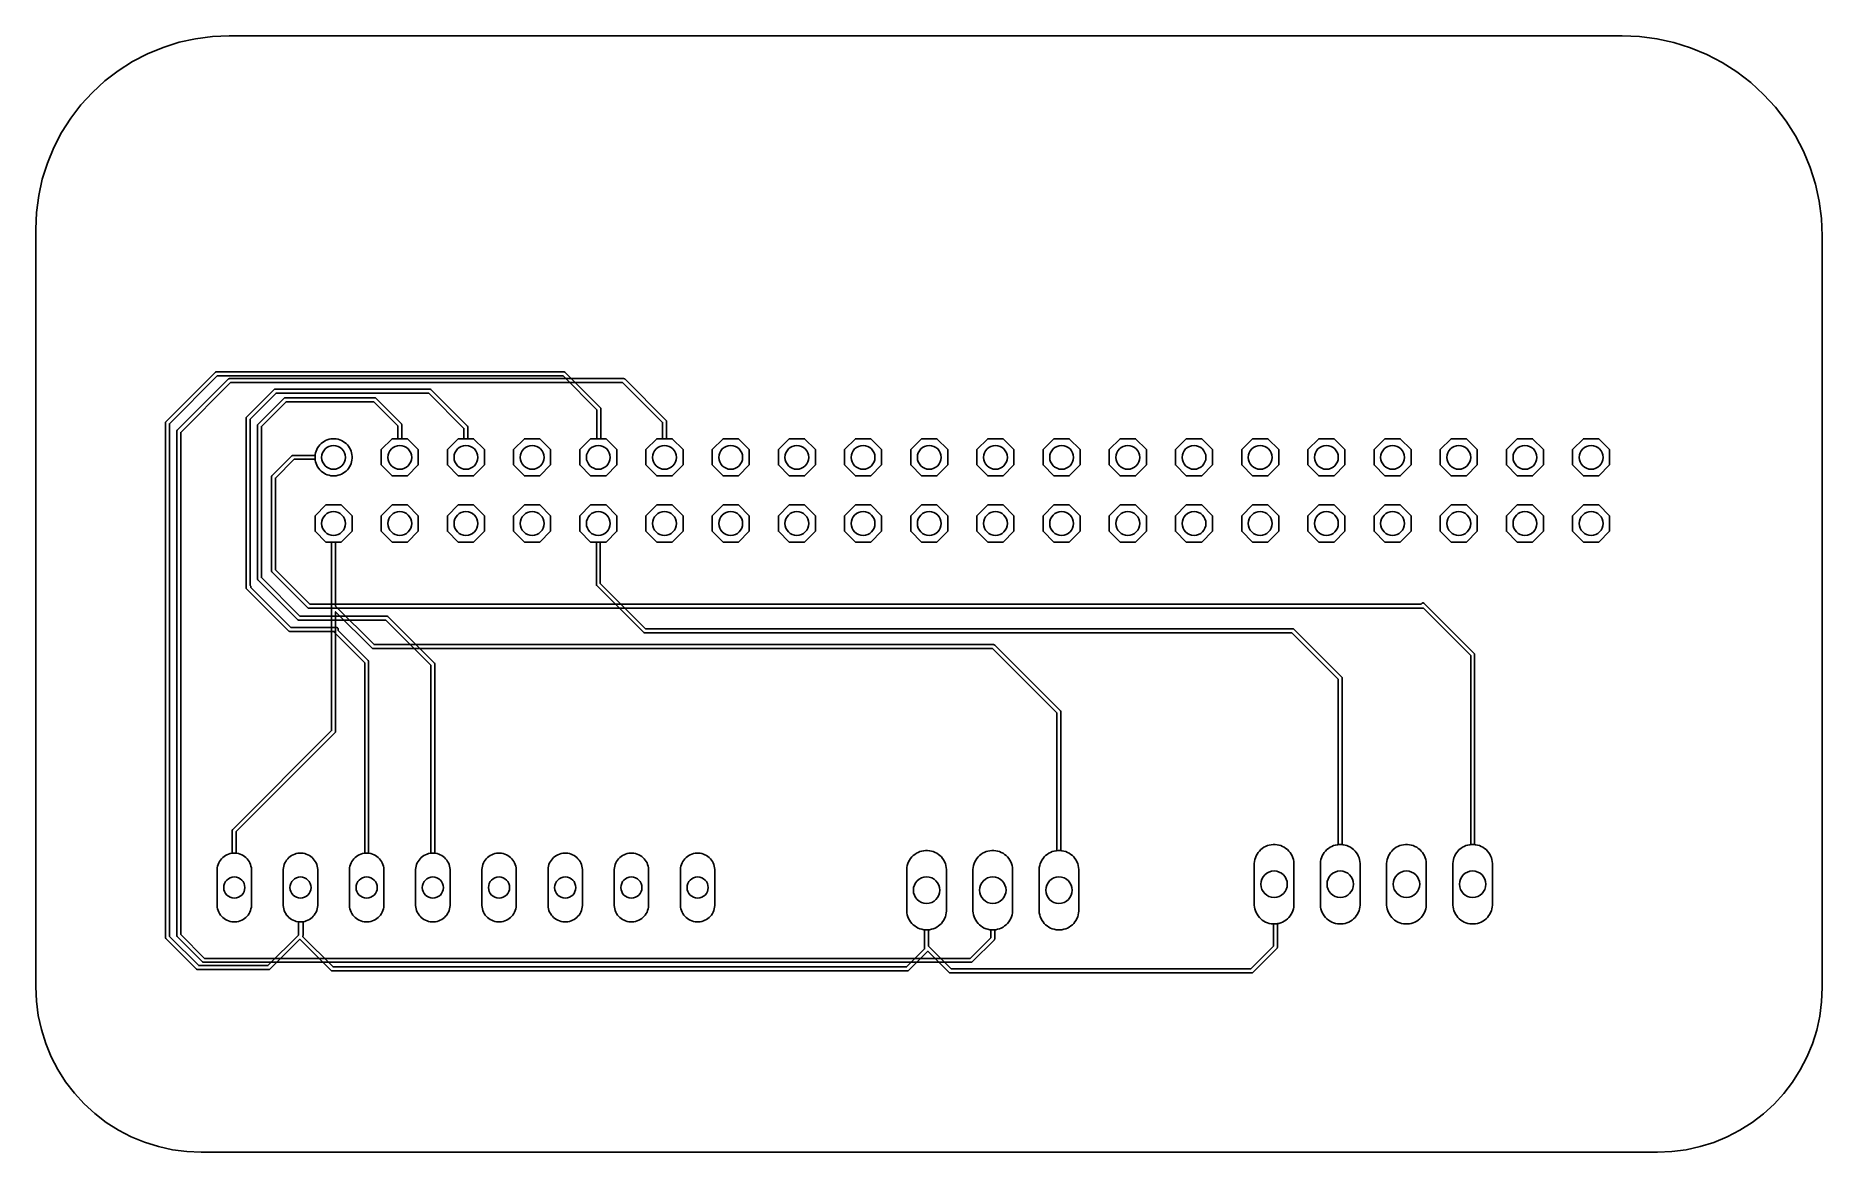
# Model space of a CAD drawing. Header units: millimetres. Extents: x -37.3 to 31.3, y 22.4 to 65.3.
import ezdxf

# ---------------------------------------------------------------- set-up
doc = ezdxf.new("R2010")
doc.units = ezdxf.units.MM

msp = doc.modelspace()

# ---------------------------------------------------------------- linework, layer by layer
at = {"layer": '16_copper'}
for points in [[(-0.478, 30.608), (-0.472, 30.627), (-0.472, 30.972), (-0.437, 30.975), (-0.363, 30.99), (-0.292, 31.011), (-0.222, 31.04), (-0.156, 31.075), (-0.094, 31.117), (-0.036, 31.164), (0.017, 31.217), (0.064, 31.275), (0.106, 31.337), (0.141, 31.403), (0.17, 31.473), (0.191, 31.544), (0.206, 31.618), (0.213, 31.692), (0.213, 33.291), (0.206, 33.366), (0.191, 33.439), (0.17, 33.511), (0.141, 33.58), (0.106, 33.646), (0.064, 33.708), (0.017, 33.766), (-0.036, 33.819), (-0.094, 33.866), (-0.156, 33.908), (-0.222, 33.943), (-0.292, 33.972), (-0.363, 33.994), (-0.437, 34.008), (-0.511, 34.016), (-0.586, 34.016), (-0.661, 34.008), (-0.734, 33.994), (-0.806, 33.972), (-0.875, 33.943), (-0.941, 33.908), (-1.003, 33.866), (-1.061, 33.819), (-1.114, 33.766), (-1.161, 33.708), (-1.203, 33.646), (-1.238, 33.58), (-1.267, 33.511), (-1.289, 33.439), (-1.303, 33.366), (-1.311, 33.291), (-1.311, 31.692), (-1.303, 31.618), (-1.289, 31.544), (-1.267, 31.473), (-1.238, 31.403), (-1.203, 31.337), (-1.161, 31.275), (-1.114, 31.217), (-1.061, 31.164), (-1.003, 31.117), (-0.941, 31.075), (-0.875, 31.04), (-0.806, 31.011), (-0.734, 30.99), (-0.661, 30.975), (-0.625, 30.972), (-0.625, 30.669), (-1.418, 29.875), (-30.794, 29.875), (-31.714, 30.796), (-31.714, 50.062), (-29.803, 51.973), (-14.753, 51.973), (-13.223, 50.443), (-13.223, 49.814), (-13.442, 49.814), (-13.858, 49.398), (-13.858, 48.809), (-13.442, 48.392), (-12.852, 48.392), (-12.436, 48.809), (-12.436, 49.398), (-12.852, 49.814), (-13.071, 49.814), (-13.071, 50.485), (-13.076, 50.504), (-13.086, 50.522), (-14.675, 52.111), (-14.692, 52.121), (-14.712, 52.126), (-29.845, 52.126), (-29.864, 52.121), (-29.882, 52.111), (-31.852, 50.141), (-31.862, 50.123), (-31.867, 50.104), (-31.867, 30.754), (-31.862, 30.735), (-31.852, 30.718), (-30.872, 29.738), (-30.855, 29.728), (-30.835, 29.723), (-1.377, 29.723), (-1.357, 29.728), (-1.34, 29.738), (-0.488, 30.591)], [(-24.506, 41.284), (-24.516, 41.301), (-25.669, 42.455), (-25.669, 42.509), (-25.674, 42.529), (-25.684, 42.546), (-25.699, 42.56), (-25.716, 42.57), (-25.735, 42.575), (-27.492, 42.575), (-29.022, 44.106), (-29.022, 44.135), (-29.027, 44.154), (-29.037, 44.172), (-29.047, 44.182), (-29.047, 50.57), (-28.051, 51.567), (-22.196, 51.567), (-20.843, 50.215), (-20.843, 49.814), (-21.062, 49.814), (-21.478, 49.398), (-21.478, 48.809), (-21.062, 48.392), (-20.472, 48.392), (-20.056, 48.809), (-20.056, 49.398), (-20.472, 49.814), (-20.691, 49.814), (-20.691, 50.256), (-20.696, 50.276), (-20.706, 50.293), (-22.117, 51.704), (-22.135, 51.714), (-22.154, 51.719), (-28.092, 51.719), (-28.112, 51.714), (-28.129, 51.704), (-29.185, 50.649), (-29.195, 50.631), (-29.2, 50.612), (-29.2, 44.089), (-29.195, 44.07), (-29.185, 44.053), (-27.57, 42.438), (-27.553, 42.428), (-27.533, 42.423), (-25.822, 42.423), (-25.822, 42.413), (-25.816, 42.394), (-25.806, 42.376), (-24.653, 41.223), (-24.653, 33.91), (-24.674, 33.908), (-24.738, 33.895), (-24.8, 33.876), (-24.86, 33.851), (-24.917, 33.821), (-24.971, 33.785), (-25.021, 33.744), (-25.067, 33.698), (-25.108, 33.648), (-25.144, 33.594), (-25.175, 33.536), (-25.2, 33.476), (-25.218, 33.414), (-25.231, 33.351), (-25.237, 33.286), (-25.237, 31.9), (-25.231, 31.836), (-25.218, 31.772), (-25.2, 31.71), (-25.175, 31.65), (-25.144, 31.593), (-25.108, 31.539), (-25.067, 31.489), (-25.021, 31.443), (-24.971, 31.402), (-24.917, 31.366), (-24.86, 31.335), (-24.8, 31.31), (-24.738, 31.292), (-24.674, 31.279), (-24.609, 31.272), (-24.545, 31.272), (-24.48, 31.279), (-24.416, 31.292), (-24.354, 31.31), (-24.294, 31.335), (-24.237, 31.366), (-24.183, 31.402), (-24.133, 31.443), (-24.087, 31.489), (-24.046, 31.539), (-24.01, 31.593), (-23.979, 31.65), (-23.954, 31.71), (-23.936, 31.772), (-23.923, 31.836), (-23.917, 31.9), (-23.917, 33.286), (-23.923, 33.351), (-23.936, 33.414), (-23.954, 33.476), (-23.979, 33.536), (-24.01, 33.594), (-24.046, 33.648), (-24.087, 33.698), (-24.133, 33.744), (-24.183, 33.785), (-24.237, 33.821), (-24.294, 33.851), (-24.354, 33.876), (-24.416, 33.895), (-24.48, 33.908), (-24.501, 33.91), (-24.501, 41.265)], [(-21.966, 41.182), (-21.976, 41.2), (-23.768, 42.992), (-23.786, 43.002), (-23.805, 43.007), (-27.136, 43.007), (-28.616, 44.487), (-28.616, 50.291), (-27.67, 51.237), (-24.304, 51.237), (-23.383, 50.316), (-23.383, 49.814), (-23.602, 49.814), (-24.018, 49.398), (-24.018, 48.809), (-23.602, 48.392), (-23.012, 48.392), (-22.596, 48.809), (-22.596, 49.398), (-23.012, 49.814), (-23.231, 49.814), (-23.231, 50.358), (-23.236, 50.377), (-23.246, 50.395), (-24.225, 51.374), (-24.243, 51.384), (-24.262, 51.389), (-27.711, 51.389), (-27.731, 51.384), (-27.748, 51.374), (-28.753, 50.369), (-28.763, 50.352), (-28.768, 50.333), (-28.768, 44.445), (-28.763, 44.426), (-28.753, 44.408), (-27.215, 42.87), (-27.197, 42.86), (-27.178, 42.855), (-23.847, 42.855), (-22.113, 41.122), (-22.113, 33.91), (-22.134, 33.908), (-22.198, 33.895), (-22.26, 33.876), (-22.32, 33.851), (-22.377, 33.821), (-22.431, 33.785), (-22.481, 33.744), (-22.527, 33.698), (-22.568, 33.648), (-22.604, 33.594), (-22.635, 33.536), (-22.66, 33.476), (-22.678, 33.414), (-22.691, 33.351), (-22.697, 33.286), (-22.697, 31.9), (-22.691, 31.836), (-22.678, 31.772), (-22.66, 31.71), (-22.635, 31.65), (-22.604, 31.593), (-22.568, 31.539), (-22.527, 31.489), (-22.481, 31.443), (-22.431, 31.402), (-22.377, 31.366), (-22.32, 31.335), (-22.26, 31.31), (-22.198, 31.292), (-22.134, 31.279), (-22.069, 31.272), (-22.005, 31.272), (-21.94, 31.279), (-21.876, 31.292), (-21.814, 31.31), (-21.754, 31.335), (-21.697, 31.366), (-21.643, 31.402), (-21.593, 31.443), (-21.547, 31.489), (-21.506, 31.539), (-21.47, 31.593), (-21.439, 31.65), (-21.414, 31.71), (-21.396, 31.772), (-21.383, 31.836), (-21.377, 31.9), (-21.377, 33.286), (-21.383, 33.351), (-21.396, 33.414), (-21.414, 33.476), (-21.439, 33.536), (-21.47, 33.594), (-21.506, 33.648), (-21.547, 33.698), (-21.593, 33.744), (-21.643, 33.785), (-21.697, 33.821), (-21.754, 33.851), (-21.814, 33.876), (-21.876, 33.895), (-21.94, 33.908), (-21.961, 33.91), (-21.961, 41.163)], [(17.937, 41.563), (17.927, 41.581), (16.008, 43.5), (15.991, 43.51), (15.971, 43.515), (15.951, 43.515), (15.932, 43.51), (15.915, 43.5), (15.9, 43.486), (15.89, 43.468), (15.889, 43.464), (-26.755, 43.464), (-28.082, 44.791), (-28.082, 48.31), (-27.365, 49.027), (-26.554, 49.027), (-26.551, 48.999), (-26.538, 48.93), (-26.517, 48.863), (-26.491, 48.799), (-26.458, 48.737), (-26.419, 48.679), (-26.375, 48.625), (-26.325, 48.576), (-26.271, 48.531), (-26.213, 48.493), (-26.151, 48.46), (-26.087, 48.433), (-26.02, 48.413), (-25.952, 48.399), (-25.882, 48.392), (-25.812, 48.392), (-25.743, 48.399), (-25.674, 48.413), (-25.607, 48.433), (-25.543, 48.46), (-25.481, 48.493), (-25.423, 48.531), (-25.369, 48.576), (-25.319, 48.625), (-25.275, 48.679), (-25.236, 48.737), (-25.203, 48.799), (-25.177, 48.863), (-25.156, 48.93), (-25.143, 48.999), (-25.136, 49.068), (-25.136, 49.138), (-25.143, 49.208), (-25.156, 49.276), (-25.177, 49.343), (-25.203, 49.408), (-25.236, 49.469), (-25.275, 49.527), (-25.319, 49.581), (-25.369, 49.631), (-25.423, 49.675), (-25.481, 49.714), (-25.543, 49.747), (-25.607, 49.774), (-25.674, 49.794), (-25.743, 49.808), (-25.812, 49.814), (-25.882, 49.814), (-25.952, 49.808), (-26.02, 49.794), (-26.087, 49.774), (-26.151, 49.747), (-26.213, 49.714), (-26.271, 49.675), (-26.325, 49.631), (-26.375, 49.581), (-26.419, 49.527), (-26.458, 49.469), (-26.491, 49.408), (-26.517, 49.343), (-26.538, 49.276), (-26.551, 49.208), (-26.554, 49.179), (-27.406, 49.179), (-27.426, 49.174), (-27.443, 49.164), (-28.219, 48.388), (-28.229, 48.371), (-28.235, 48.351), (-28.235, 44.75), (-28.229, 44.73), (-28.219, 44.713), (-26.834, 43.327), (-26.816, 43.317), (-26.797, 43.312), (15.981, 43.312), (17.79, 41.503), (17.79, 34.24), (17.754, 34.237), (17.681, 34.222), (17.609, 34.201), (17.54, 34.172), (17.474, 34.137), (17.412, 34.095), (17.354, 34.048), (17.301, 33.995), (17.254, 33.937), (17.212, 33.875), (17.177, 33.808), (17.148, 33.739), (17.126, 33.668), (17.112, 33.594), (17.104, 33.52), (17.104, 31.921), (17.112, 31.846), (17.126, 31.773), (17.148, 31.701), (17.177, 31.632), (17.212, 31.566), (17.254, 31.504), (17.301, 31.446), (17.354, 31.393), (17.412, 31.346), (17.474, 31.304), (17.54, 31.269), (17.609, 31.24), (17.681, 31.218), (17.754, 31.204), (17.829, 31.196), (17.904, 31.196), (17.978, 31.204), (18.052, 31.218), (18.123, 31.24), (18.193, 31.269), (18.259, 31.304), (18.321, 31.346), (18.379, 31.393), (18.432, 31.446), (18.479, 31.504), (18.521, 31.566), (18.556, 31.632), (18.585, 31.701), (18.606, 31.773), (18.621, 31.846), (18.628, 31.921), (18.628, 33.52), (18.621, 33.594), (18.606, 33.668), (18.585, 33.739), (18.556, 33.808), (18.521, 33.875), (18.479, 33.937), (18.432, 33.995), (18.379, 34.048), (18.321, 34.095), (18.259, 34.137), (18.193, 34.172), (18.123, 34.201), (18.052, 34.222), (17.978, 34.237), (17.943, 34.24), (17.943, 41.544)], [(-17.516, 48.809), (-17.516, 49.398), (-17.932, 49.814), (-18.522, 49.814), (-18.938, 49.398), (-18.938, 48.809), (-18.522, 48.392), (-17.932, 48.392)], [(-14.976, 48.809), (-14.976, 49.398), (-15.392, 49.814), (-15.982, 49.814), (-16.398, 49.398), (-16.398, 48.809), (-15.982, 48.392), (-15.392, 48.392)], [(-9.896, 48.809), (-9.896, 49.398), (-10.312, 49.814), (-10.902, 49.814), (-11.318, 49.398), (-11.318, 48.809), (-10.902, 48.392), (-10.312, 48.392)], [(-7.356, 48.809), (-7.356, 49.398), (-7.772, 49.814), (-8.362, 49.814), (-8.778, 49.398), (-8.778, 48.809), (-8.362, 48.392), (-7.772, 48.392)], [(-4.816, 48.809), (-4.816, 49.398), (-5.232, 49.814), (-5.822, 49.814), (-6.238, 49.398), (-6.238, 48.809), (-5.822, 48.392), (-5.232, 48.392)], [(-2.276, 48.809), (-2.276, 49.398), (-2.692, 49.814), (-3.282, 49.814), (-3.698, 49.398), (-3.698, 48.809), (-3.282, 48.392), (-2.692, 48.392)], [(0.264, 48.809), (0.264, 49.398), (-0.152, 49.814), (-0.742, 49.814), (-1.158, 49.398), (-1.158, 48.809), (-0.742, 48.392), (-0.152, 48.392)], [(2.804, 48.809), (2.804, 49.398), (2.388, 49.814), (1.798, 49.814), (1.382, 49.398), (1.382, 48.809), (1.798, 48.392), (2.388, 48.392)], [(5.344, 48.809), (5.344, 49.398), (4.928, 49.814), (4.338, 49.814), (3.922, 49.398), (3.922, 48.809), (4.338, 48.392), (4.928, 48.392)], [(7.884, 48.809), (7.884, 49.398), (7.468, 49.814), (6.878, 49.814), (6.462, 49.398), (6.462, 48.809), (6.878, 48.392), (7.468, 48.392)], [(10.424, 48.809), (10.424, 49.398), (10.008, 49.814), (9.418, 49.814), (9.002, 49.398), (9.002, 48.809), (9.418, 48.392), (10.008, 48.392)], [(12.964, 48.809), (12.964, 49.398), (12.548, 49.814), (11.958, 49.814), (11.542, 49.398), (11.542, 48.809), (11.958, 48.392), (12.548, 48.392)], [(15.504, 48.809), (15.504, 49.398), (15.088, 49.814), (14.498, 49.814), (14.082, 49.398), (14.082, 48.809), (14.498, 48.392), (15.088, 48.392)], [(18.044, 48.809), (18.044, 49.398), (17.628, 49.814), (17.038, 49.814), (16.622, 49.398), (16.622, 48.809), (17.038, 48.392), (17.628, 48.392)], [(20.584, 48.809), (20.584, 49.398), (20.168, 49.814), (19.578, 49.814), (19.162, 49.398), (19.162, 48.809), (19.578, 48.392), (20.168, 48.392)], [(23.124, 48.809), (23.124, 49.398), (22.708, 49.814), (22.118, 49.814), (21.702, 49.398), (21.702, 48.809), (22.118, 48.392), (22.708, 48.392)], [(-25.136, 46.269), (-25.136, 46.858), (-25.552, 47.274), (-26.142, 47.274), (-26.558, 46.858), (-26.558, 46.269), (-26.142, 45.852), (-25.552, 45.852)], [(-22.596, 46.269), (-22.596, 46.858), (-23.012, 47.274), (-23.602, 47.274), (-24.018, 46.858), (-24.018, 46.269), (-23.602, 45.852), (-23.012, 45.852)], [(-20.056, 46.269), (-20.056, 46.858), (-20.472, 47.274), (-21.062, 47.274), (-21.478, 46.858), (-21.478, 46.269), (-21.062, 45.852), (-20.472, 45.852)], [(-17.516, 46.269), (-17.516, 46.858), (-17.932, 47.274), (-18.522, 47.274), (-18.938, 46.858), (-18.938, 46.269), (-18.522, 45.852), (-17.932, 45.852)], [(-14.976, 46.269), (-14.976, 46.858), (-15.392, 47.274), (-15.982, 47.274), (-16.398, 46.858), (-16.398, 46.269), (-15.982, 45.852), (-15.392, 45.852)], [(-12.436, 46.269), (-12.436, 46.858), (-12.852, 47.274), (-13.442, 47.274), (-13.858, 46.858), (-13.858, 46.269), (-13.442, 45.852), (-12.852, 45.852)], [(-9.896, 46.269), (-9.896, 46.858), (-10.312, 47.274), (-10.902, 47.274), (-11.318, 46.858), (-11.318, 46.269), (-10.902, 45.852), (-10.312, 45.852)], [(-7.356, 46.269), (-7.356, 46.858), (-7.772, 47.274), (-8.362, 47.274), (-8.778, 46.858), (-8.778, 46.269), (-8.362, 45.852), (-7.772, 45.852)], [(-4.816, 46.269), (-4.816, 46.858), (-5.232, 47.274), (-5.822, 47.274), (-6.238, 46.858), (-6.238, 46.269), (-5.822, 45.852), (-5.232, 45.852)], [(-2.276, 46.269), (-2.276, 46.858), (-2.692, 47.274), (-3.282, 47.274), (-3.698, 46.858), (-3.698, 46.269), (-3.282, 45.852), (-2.692, 45.852)], [(0.264, 46.269), (0.264, 46.858), (-0.152, 47.274), (-0.742, 47.274), (-1.158, 46.858), (-1.158, 46.269), (-0.742, 45.852), (-0.152, 45.852)], [(2.804, 46.269), (2.804, 46.858), (2.388, 47.274), (1.798, 47.274), (1.382, 46.858), (1.382, 46.269), (1.798, 45.852), (2.388, 45.852)], [(5.344, 46.269), (5.344, 46.858), (4.928, 47.274), (4.338, 47.274), (3.922, 46.858), (3.922, 46.269), (4.338, 45.852), (4.928, 45.852)], [(7.884, 46.269), (7.884, 46.858), (7.468, 47.274), (6.878, 47.274), (6.462, 46.858), (6.462, 46.269), (6.878, 45.852), (7.468, 45.852)], [(10.424, 46.269), (10.424, 46.858), (10.008, 47.274), (9.418, 47.274), (9.002, 46.858), (9.002, 46.269), (9.418, 45.852), (10.008, 45.852)], [(12.964, 46.269), (12.964, 46.858), (12.548, 47.274), (11.958, 47.274), (11.542, 46.858), (11.542, 46.269), (11.958, 45.852), (12.548, 45.852)], [(15.504, 46.269), (15.504, 46.858), (15.088, 47.274), (14.498, 47.274), (14.082, 46.858), (14.082, 46.269), (14.498, 45.852), (15.088, 45.852)], [(18.044, 46.269), (18.044, 46.858), (17.628, 47.274), (17.038, 47.274), (16.622, 46.858), (16.622, 46.269), (17.038, 45.852), (17.628, 45.852)], [(20.584, 46.269), (20.584, 46.858), (20.168, 47.274), (19.578, 47.274), (19.162, 46.858), (19.162, 46.269), (19.578, 45.852), (20.168, 45.852)], [(23.124, 46.269), (23.124, 46.858), (22.708, 47.274), (22.118, 47.274), (21.702, 46.858), (21.702, 46.269), (22.118, 45.852), (22.708, 45.852)], [(-29.56, 31.279), (-29.496, 31.292), (-29.434, 31.31), (-29.374, 31.335), (-29.317, 31.366), (-29.263, 31.402), (-29.213, 31.443), (-29.167, 31.489), (-29.126, 31.539), (-29.09, 31.593), (-29.059, 31.65), (-29.034, 31.71), (-29.016, 31.772), (-29.003, 31.836), (-28.997, 31.9), (-28.997, 33.286), (-29.003, 33.351), (-29.016, 33.414), (-29.034, 33.476), (-29.059, 33.536), (-29.09, 33.594), (-29.126, 33.648), (-29.167, 33.698), (-29.213, 33.744), (-29.263, 33.785), (-29.317, 33.821), (-29.374, 33.851), (-29.434, 33.876), (-29.496, 33.895), (-29.56, 33.908), (-29.625, 33.914), (-29.689, 33.914), (-29.754, 33.908), (-29.818, 33.895), (-29.88, 33.876), (-29.94, 33.851), (-29.997, 33.821), (-30.051, 33.785), (-30.101, 33.744), (-30.147, 33.698), (-30.188, 33.648), (-30.224, 33.594), (-30.255, 33.536), (-30.28, 33.476), (-30.298, 33.414), (-30.311, 33.351), (-30.317, 33.286), (-30.317, 31.9), (-30.311, 31.836), (-30.298, 31.772), (-30.28, 31.71), (-30.255, 31.65), (-30.224, 31.593), (-30.188, 31.539), (-30.147, 31.489), (-30.101, 31.443), (-30.051, 31.402), (-29.997, 31.366), (-29.94, 31.335), (-29.88, 31.31), (-29.818, 31.292), (-29.754, 31.279), (-29.689, 31.272), (-29.625, 31.272)], [(-27.02, 31.279), (-26.956, 31.292), (-26.894, 31.31), (-26.834, 31.335), (-26.777, 31.366), (-26.723, 31.402), (-26.673, 31.443), (-26.627, 31.489), (-26.586, 31.539), (-26.55, 31.593), (-26.519, 31.65), (-26.494, 31.71), (-26.476, 31.772), (-26.463, 31.836), (-26.457, 31.9), (-26.457, 33.286), (-26.463, 33.351), (-26.476, 33.414), (-26.494, 33.476), (-26.519, 33.536), (-26.55, 33.594), (-26.586, 33.648), (-26.627, 33.698), (-26.673, 33.744), (-26.723, 33.785), (-26.777, 33.821), (-26.834, 33.851), (-26.894, 33.876), (-26.956, 33.895), (-27.02, 33.908), (-27.085, 33.914), (-27.149, 33.914), (-27.214, 33.908), (-27.278, 33.895), (-27.34, 33.876), (-27.4, 33.851), (-27.457, 33.821), (-27.511, 33.785), (-27.561, 33.744), (-27.607, 33.698), (-27.648, 33.648), (-27.684, 33.594), (-27.715, 33.536), (-27.74, 33.476), (-27.758, 33.414), (-27.771, 33.351), (-27.777, 33.286), (-27.777, 31.9), (-27.771, 31.836), (-27.758, 31.772), (-27.74, 31.71), (-27.715, 31.65), (-27.684, 31.593), (-27.648, 31.539), (-27.607, 31.489), (-27.561, 31.443), (-27.511, 31.402), (-27.457, 31.366), (-27.4, 31.335), (-27.34, 31.31), (-27.278, 31.292), (-27.214, 31.279), (-27.149, 31.272), (-27.085, 31.272)], [(-19.4, 31.279), (-19.336, 31.292), (-19.274, 31.31), (-19.214, 31.335), (-19.157, 31.366), (-19.103, 31.402), (-19.053, 31.443), (-19.007, 31.489), (-18.966, 31.539), (-18.93, 31.593), (-18.899, 31.65), (-18.874, 31.71), (-18.856, 31.772), (-18.843, 31.836), (-18.837, 31.9), (-18.837, 33.286), (-18.843, 33.351), (-18.856, 33.414), (-18.874, 33.476), (-18.899, 33.536), (-18.93, 33.594), (-18.966, 33.648), (-19.007, 33.698), (-19.053, 33.744), (-19.103, 33.785), (-19.157, 33.821), (-19.214, 33.851), (-19.274, 33.876), (-19.336, 33.895), (-19.4, 33.908), (-19.465, 33.914), (-19.529, 33.914), (-19.594, 33.908), (-19.658, 33.895), (-19.72, 33.876), (-19.78, 33.851), (-19.837, 33.821), (-19.891, 33.785), (-19.941, 33.744), (-19.987, 33.698), (-20.028, 33.648), (-20.064, 33.594), (-20.095, 33.536), (-20.12, 33.476), (-20.138, 33.414), (-20.151, 33.351), (-20.157, 33.286), (-20.157, 31.9), (-20.151, 31.836), (-20.138, 31.772), (-20.12, 31.71), (-20.095, 31.65), (-20.064, 31.593), (-20.028, 31.539), (-19.987, 31.489), (-19.941, 31.443), (-19.891, 31.402), (-19.837, 31.366), (-19.78, 31.335), (-19.72, 31.31), (-19.658, 31.292), (-19.594, 31.279), (-19.529, 31.272), (-19.465, 31.272)], [(-16.86, 31.279), (-16.796, 31.292), (-16.734, 31.31), (-16.674, 31.335), (-16.617, 31.366), (-16.563, 31.402), (-16.513, 31.443), (-16.467, 31.489), (-16.426, 31.539), (-16.39, 31.593), (-16.359, 31.65), (-16.334, 31.71), (-16.316, 31.772), (-16.303, 31.836), (-16.297, 31.9), (-16.297, 33.286), (-16.303, 33.351), (-16.316, 33.414), (-16.334, 33.476), (-16.359, 33.536), (-16.39, 33.594), (-16.426, 33.648), (-16.467, 33.698), (-16.513, 33.744), (-16.563, 33.785), (-16.617, 33.821), (-16.674, 33.851), (-16.734, 33.876), (-16.796, 33.895), (-16.86, 33.908), (-16.925, 33.914), (-16.989, 33.914), (-17.054, 33.908), (-17.118, 33.895), (-17.18, 33.876), (-17.24, 33.851), (-17.297, 33.821), (-17.351, 33.785), (-17.401, 33.744), (-17.447, 33.698), (-17.488, 33.648), (-17.524, 33.594), (-17.555, 33.536), (-17.58, 33.476), (-17.598, 33.414), (-17.611, 33.351), (-17.617, 33.286), (-17.617, 31.9), (-17.611, 31.836), (-17.598, 31.772), (-17.58, 31.71), (-17.555, 31.65), (-17.524, 31.593), (-17.488, 31.539), (-17.447, 31.489), (-17.401, 31.443), (-17.351, 31.402), (-17.297, 31.366), (-17.24, 31.335), (-17.18, 31.31), (-17.118, 31.292), (-17.054, 31.279), (-16.989, 31.272), (-16.925, 31.272)], [(-14.32, 31.279), (-14.256, 31.292), (-14.194, 31.31), (-14.134, 31.335), (-14.077, 31.366), (-14.023, 31.402), (-13.973, 31.443), (-13.927, 31.489), (-13.886, 31.539), (-13.85, 31.593), (-13.819, 31.65), (-13.794, 31.71), (-13.776, 31.772), (-13.763, 31.836), (-13.757, 31.9), (-13.757, 33.286), (-13.763, 33.351), (-13.776, 33.414), (-13.794, 33.476), (-13.819, 33.536), (-13.85, 33.594), (-13.886, 33.648), (-13.927, 33.698), (-13.973, 33.744), (-14.023, 33.785), (-14.077, 33.821), (-14.134, 33.851), (-14.194, 33.876), (-14.256, 33.895), (-14.32, 33.908), (-14.385, 33.914), (-14.449, 33.914), (-14.514, 33.908), (-14.578, 33.895), (-14.64, 33.876), (-14.7, 33.851), (-14.757, 33.821), (-14.811, 33.785), (-14.861, 33.744), (-14.907, 33.698), (-14.948, 33.648), (-14.984, 33.594), (-15.015, 33.536), (-15.04, 33.476), (-15.058, 33.414), (-15.071, 33.351), (-15.077, 33.286), (-15.077, 31.9), (-15.071, 31.836), (-15.058, 31.772), (-15.04, 31.71), (-15.015, 31.65), (-14.984, 31.593), (-14.948, 31.539), (-14.907, 31.489), (-14.861, 31.443), (-14.811, 31.402), (-14.757, 31.366), (-14.7, 31.335), (-14.64, 31.31), (-14.578, 31.292), (-14.514, 31.279), (-14.449, 31.272), (-14.385, 31.272)], [(-11.78, 31.279), (-11.716, 31.292), (-11.654, 31.31), (-11.594, 31.335), (-11.537, 31.366), (-11.483, 31.402), (-11.433, 31.443), (-11.387, 31.489), (-11.346, 31.539), (-11.31, 31.593), (-11.279, 31.65), (-11.254, 31.71), (-11.236, 31.772), (-11.223, 31.836), (-11.217, 31.9), (-11.217, 33.286), (-11.223, 33.351), (-11.236, 33.414), (-11.254, 33.476), (-11.279, 33.536), (-11.31, 33.594), (-11.346, 33.648), (-11.387, 33.698), (-11.433, 33.744), (-11.483, 33.785), (-11.537, 33.821), (-11.594, 33.851), (-11.654, 33.876), (-11.716, 33.895), (-11.78, 33.908), (-11.845, 33.914), (-11.909, 33.914), (-11.974, 33.908), (-12.038, 33.895), (-12.1, 33.876), (-12.16, 33.851), (-12.217, 33.821), (-12.271, 33.785), (-12.321, 33.744), (-12.367, 33.698), (-12.408, 33.648), (-12.444, 33.594), (-12.475, 33.536), (-12.5, 33.476), (-12.518, 33.414), (-12.531, 33.351), (-12.537, 33.286), (-12.537, 31.9), (-12.531, 31.836), (-12.518, 31.772), (-12.5, 31.71), (-12.475, 31.65), (-12.444, 31.593), (-12.408, 31.539), (-12.367, 31.489), (-12.321, 31.443), (-12.271, 31.402), (-12.217, 31.366), (-12.16, 31.335), (-12.1, 31.31), (-12.038, 31.292), (-11.974, 31.279), (-11.909, 31.272), (-11.845, 31.272)], [(-2.977, 30.975), (-2.903, 30.99), (-2.832, 31.011), (-2.762, 31.04), (-2.696, 31.075), (-2.634, 31.117), (-2.576, 31.164), (-2.523, 31.217), (-2.476, 31.275), (-2.434, 31.337), (-2.399, 31.403), (-2.37, 31.473), (-2.349, 31.544), (-2.334, 31.618), (-2.327, 31.692), (-2.327, 33.291), (-2.334, 33.366), (-2.349, 33.439), (-2.37, 33.511), (-2.399, 33.58), (-2.434, 33.646), (-2.476, 33.708), (-2.523, 33.766), (-2.576, 33.819), (-2.634, 33.866), (-2.696, 33.908), (-2.762, 33.943), (-2.832, 33.972), (-2.903, 33.994), (-2.977, 34.008), (-3.051, 34.016), (-3.126, 34.016), (-3.201, 34.008), (-3.274, 33.994), (-3.346, 33.972), (-3.415, 33.943), (-3.481, 33.908), (-3.543, 33.866), (-3.601, 33.819), (-3.654, 33.766), (-3.701, 33.708), (-3.743, 33.646), (-3.778, 33.58), (-3.807, 33.511), (-3.829, 33.439), (-3.843, 33.366), (-3.851, 33.291), (-3.851, 31.692), (-3.843, 31.618), (-3.829, 31.544), (-3.807, 31.473), (-3.778, 31.403), (-3.743, 31.337), (-3.701, 31.275), (-3.654, 31.217), (-3.601, 31.164), (-3.543, 31.117), (-3.481, 31.075), (-3.415, 31.04), (-3.346, 31.011), (-3.274, 30.99), (-3.201, 30.975), (-3.126, 30.968), (-3.051, 30.968)], [(2.103, 30.975), (2.177, 30.99), (2.248, 31.011), (2.318, 31.04), (2.384, 31.075), (2.446, 31.117), (2.504, 31.164), (2.557, 31.217), (2.604, 31.275), (2.646, 31.337), (2.681, 31.403), (2.71, 31.473), (2.731, 31.544), (2.746, 31.618), (2.753, 31.692), (2.753, 33.291), (2.746, 33.366), (2.731, 33.439), (2.71, 33.511), (2.681, 33.58), (2.646, 33.646), (2.604, 33.708), (2.557, 33.766), (2.504, 33.819), (2.446, 33.866), (2.384, 33.908), (2.318, 33.943), (2.248, 33.972), (2.177, 33.994), (2.103, 34.008), (2.029, 34.016), (1.954, 34.016), (1.879, 34.008), (1.806, 33.994), (1.734, 33.972), (1.665, 33.943), (1.599, 33.908), (1.537, 33.866), (1.479, 33.819), (1.426, 33.766), (1.379, 33.708), (1.337, 33.646), (1.302, 33.58), (1.273, 33.511), (1.251, 33.439), (1.237, 33.366), (1.229, 33.291), (1.229, 31.692), (1.237, 31.618), (1.251, 31.544), (1.273, 31.473), (1.302, 31.403), (1.337, 31.337), (1.379, 31.275), (1.426, 31.217), (1.479, 31.164), (1.537, 31.117), (1.599, 31.075), (1.665, 31.04), (1.734, 31.011), (1.806, 30.99), (1.879, 30.975), (1.954, 30.968), (2.029, 30.968)], [(10.358, 31.204), (10.432, 31.218), (10.503, 31.24), (10.573, 31.269), (10.639, 31.304), (10.701, 31.346), (10.759, 31.393), (10.812, 31.446), (10.859, 31.504), (10.901, 31.566), (10.936, 31.632), (10.965, 31.701), (10.986, 31.773), (11.001, 31.846), (11.008, 31.921), (11.008, 33.52), (11.001, 33.594), (10.986, 33.668), (10.965, 33.739), (10.936, 33.808), (10.901, 33.875), (10.859, 33.937), (10.812, 33.995), (10.759, 34.048), (10.701, 34.095), (10.639, 34.137), (10.573, 34.172), (10.503, 34.201), (10.432, 34.222), (10.358, 34.237), (10.284, 34.244), (10.209, 34.244), (10.134, 34.237), (10.061, 34.222), (9.989, 34.201), (9.92, 34.172), (9.854, 34.137), (9.792, 34.095), (9.734, 34.048), (9.681, 33.995), (9.634, 33.937), (9.592, 33.875), (9.557, 33.808), (9.528, 33.739), (9.506, 33.668), (9.492, 33.594), (9.484, 33.52), (9.484, 31.921), (9.492, 31.846), (9.506, 31.773), (9.528, 31.701), (9.557, 31.632), (9.592, 31.566), (9.634, 31.504), (9.681, 31.446), (9.734, 31.393), (9.792, 31.346), (9.854, 31.304), (9.92, 31.269), (9.989, 31.24), (10.061, 31.218), (10.134, 31.204), (10.209, 31.196), (10.284, 31.196)], [(12.898, 31.204), (12.972, 31.218), (13.043, 31.24), (13.113, 31.269), (13.179, 31.304), (13.241, 31.346), (13.299, 31.393), (13.352, 31.446), (13.399, 31.504), (13.441, 31.566), (13.476, 31.632), (13.505, 31.701), (13.526, 31.773), (13.541, 31.846), (13.548, 31.921), (13.548, 33.52), (13.541, 33.594), (13.526, 33.668), (13.505, 33.739), (13.476, 33.808), (13.441, 33.875), (13.399, 33.937), (13.352, 33.995), (13.299, 34.048), (13.241, 34.095), (13.179, 34.137), (13.113, 34.172), (13.043, 34.201), (12.972, 34.222), (12.898, 34.237), (12.824, 34.244), (12.749, 34.244), (12.674, 34.237), (12.601, 34.222), (12.529, 34.201), (12.46, 34.172), (12.394, 34.137), (12.332, 34.095), (12.274, 34.048), (12.221, 33.995), (12.174, 33.937), (12.132, 33.875), (12.097, 33.808), (12.068, 33.739), (12.046, 33.668), (12.032, 33.594), (12.024, 33.52), (12.024, 31.921), (12.032, 31.846), (12.046, 31.773), (12.068, 31.701), (12.097, 31.632), (12.132, 31.566), (12.174, 31.504), (12.221, 31.446), (12.274, 31.393), (12.332, 31.346), (12.394, 31.304), (12.46, 31.269), (12.529, 31.24), (12.601, 31.218), (12.674, 31.204), (12.749, 31.196), (12.824, 31.196)], [(15.438, 31.204), (15.512, 31.218), (15.583, 31.24), (15.653, 31.269), (15.719, 31.304), (15.781, 31.346), (15.839, 31.393), (15.892, 31.446), (15.939, 31.504), (15.981, 31.566), (16.016, 31.632), (16.045, 31.701), (16.066, 31.773), (16.081, 31.846), (16.088, 31.921), (16.088, 33.52), (16.081, 33.594), (16.066, 33.668), (16.045, 33.739), (16.016, 33.808), (15.981, 33.875), (15.939, 33.937), (15.892, 33.995), (15.839, 34.048), (15.781, 34.095), (15.719, 34.137), (15.653, 34.172), (15.583, 34.201), (15.512, 34.222), (15.438, 34.237), (15.364, 34.244), (15.289, 34.244), (15.214, 34.237), (15.141, 34.222), (15.069, 34.201), (15, 34.172), (14.934, 34.137), (14.872, 34.095), (14.814, 34.048), (14.761, 33.995), (14.714, 33.937), (14.672, 33.875), (14.637, 33.808), (14.608, 33.739), (14.586, 33.668), (14.572, 33.594), (14.564, 33.52), (14.564, 31.921), (14.572, 31.846), (14.586, 31.773), (14.608, 31.701), (14.637, 31.632), (14.672, 31.566), (14.714, 31.504), (14.761, 31.446), (14.814, 31.393), (14.872, 31.346), (14.934, 31.304), (15, 31.269), (15.069, 31.24), (15.141, 31.218), (15.214, 31.204), (15.289, 31.196), (15.364, 31.196)]]:
    msp.add_lwpolyline(points, close=True, dxfattribs=at)
at = {"layer": '1_copper'}
for points in [[(10.368, 30.278), (10.373, 30.297), (10.373, 31.207), (10.432, 31.218), (10.503, 31.24), (10.573, 31.269), (10.639, 31.304), (10.701, 31.346), (10.759, 31.393), (10.812, 31.446), (10.859, 31.504), (10.901, 31.566), (10.936, 31.632), (10.965, 31.701), (10.986, 31.773), (11.001, 31.846), (11.008, 31.921), (11.008, 33.52), (11.001, 33.594), (10.986, 33.668), (10.965, 33.739), (10.936, 33.808), (10.901, 33.875), (10.859, 33.937), (10.812, 33.995), (10.759, 34.048), (10.701, 34.095), (10.639, 34.137), (10.573, 34.172), (10.503, 34.201), (10.432, 34.222), (10.358, 34.237), (10.284, 34.244), (10.209, 34.244), (10.134, 34.237), (10.061, 34.222), (9.989, 34.201), (9.92, 34.172), (9.854, 34.137), (9.792, 34.095), (9.734, 34.048), (9.681, 33.995), (9.634, 33.937), (9.592, 33.875), (9.557, 33.808), (9.528, 33.739), (9.506, 33.668), (9.492, 33.594), (9.484, 33.52), (9.484, 31.921), (9.492, 31.846), (9.506, 31.773), (9.528, 31.701), (9.557, 31.632), (9.592, 31.566), (9.634, 31.504), (9.681, 31.446), (9.734, 31.393), (9.792, 31.346), (9.854, 31.304), (9.92, 31.269), (9.989, 31.24), (10.061, 31.218), (10.134, 31.204), (10.209, 31.196), (10.221, 31.196), (10.221, 30.339), (9.351, 29.469), (-2.143, 29.469), (-3.012, 30.339), (-3.012, 30.972), (-2.977, 30.975), (-2.903, 30.99), (-2.832, 31.011), (-2.762, 31.04), (-2.696, 31.075), (-2.634, 31.117), (-2.576, 31.164), (-2.523, 31.217), (-2.476, 31.275), (-2.434, 31.337), (-2.399, 31.403), (-2.37, 31.473), (-2.349, 31.544), (-2.334, 31.618), (-2.327, 31.692), (-2.327, 33.291), (-2.334, 33.366), (-2.349, 33.439), (-2.37, 33.511), (-2.399, 33.58), (-2.434, 33.646), (-2.476, 33.708), (-2.523, 33.766), (-2.576, 33.819), (-2.634, 33.866), (-2.696, 33.908), (-2.762, 33.943), (-2.832, 33.972), (-2.903, 33.994), (-2.977, 34.008), (-3.051, 34.016), (-3.126, 34.016), (-3.201, 34.008), (-3.274, 33.994), (-3.346, 33.972), (-3.415, 33.943), (-3.481, 33.908), (-3.543, 33.866), (-3.601, 33.819), (-3.654, 33.766), (-3.701, 33.708), (-3.743, 33.646), (-3.778, 33.58), (-3.807, 33.511), (-3.829, 33.439), (-3.843, 33.366), (-3.851, 33.291), (-3.851, 31.692), (-3.843, 31.618), (-3.829, 31.544), (-3.807, 31.473), (-3.778, 31.403), (-3.743, 31.337), (-3.701, 31.275), (-3.654, 31.217), (-3.601, 31.164), (-3.543, 31.117), (-3.481, 31.075), (-3.415, 31.04), (-3.346, 31.011), (-3.274, 30.99), (-3.201, 30.975), (-3.165, 30.972), (-3.165, 30.237), (-3.857, 29.545), (-25.866, 29.545), (-27.035, 30.714), (-27.031, 30.718), (-27.021, 30.735), (-27.015, 30.754), (-27.015, 31.28), (-26.956, 31.292), (-26.894, 31.31), (-26.834, 31.335), (-26.777, 31.366), (-26.723, 31.402), (-26.673, 31.443), (-26.627, 31.489), (-26.586, 31.539), (-26.55, 31.593), (-26.519, 31.65), (-26.494, 31.71), (-26.476, 31.772), (-26.463, 31.836), (-26.457, 31.9), (-26.457, 33.286), (-26.463, 33.351), (-26.476, 33.414), (-26.494, 33.476), (-26.519, 33.536), (-26.55, 33.594), (-26.586, 33.648), (-26.627, 33.698), (-26.673, 33.744), (-26.723, 33.785), (-26.777, 33.821), (-26.834, 33.851), (-26.894, 33.876), (-26.956, 33.895), (-27.02, 33.908), (-27.085, 33.914), (-27.149, 33.914), (-27.214, 33.908), (-27.278, 33.895), (-27.34, 33.876), (-27.4, 33.851), (-27.457, 33.821), (-27.511, 33.785), (-27.561, 33.744), (-27.607, 33.698), (-27.648, 33.648), (-27.684, 33.594), (-27.715, 33.536), (-27.74, 33.476), (-27.758, 33.414), (-27.771, 33.351), (-27.777, 33.286), (-27.777, 31.9), (-27.771, 31.836), (-27.758, 31.772), (-27.74, 31.71), (-27.715, 31.65), (-27.684, 31.593), (-27.648, 31.539), (-27.607, 31.489), (-27.561, 31.443), (-27.511, 31.402), (-27.457, 31.366), (-27.4, 31.335), (-27.34, 31.31), (-27.278, 31.292), (-27.214, 31.279), (-27.193, 31.277), (-27.193, 30.771), (-28.368, 29.596), (-31.022, 29.596), (-32.146, 30.72), (-32.146, 50.393), (-30.311, 52.227), (-17.039, 52.227), (-15.738, 50.926), (-15.738, 49.814), (-15.982, 49.814), (-16.398, 49.398), (-16.398, 48.809), (-15.982, 48.392), (-15.392, 48.392), (-14.976, 48.809), (-14.976, 49.398), (-15.392, 49.814), (-15.585, 49.814), (-15.585, 50.968), (-15.591, 50.987), (-15.601, 51.004), (-16.961, 52.365), (-16.978, 52.375), (-16.998, 52.38), (-30.353, 52.38), (-30.372, 52.375), (-30.39, 52.365), (-32.283, 50.471), (-32.293, 50.453), (-32.299, 50.434), (-32.299, 30.678), (-32.293, 30.659), (-32.283, 30.641), (-31.101, 29.459), (-31.083, 29.449), (-31.064, 29.444), (-28.326, 29.444), (-28.307, 29.449), (-28.289, 29.459), (-27.142, 30.606), (-25.945, 29.408), (-25.927, 29.398), (-25.908, 29.393), (-3.815, 29.393), (-3.796, 29.398), (-3.778, 29.408), (-3.038, 30.149), (-2.221, 29.332), (-2.204, 29.322), (-2.184, 29.317), (9.393, 29.317), (9.412, 29.322), (9.43, 29.332), (10.358, 30.26)], [(-25.743, 48.399), (-25.674, 48.413), (-25.607, 48.433), (-25.543, 48.46), (-25.481, 48.493), (-25.423, 48.531), (-25.369, 48.576), (-25.319, 48.625), (-25.275, 48.679), (-25.236, 48.737), (-25.203, 48.799), (-25.177, 48.863), (-25.156, 48.93), (-25.143, 48.999), (-25.136, 49.068), (-25.136, 49.138), (-25.143, 49.208), (-25.156, 49.276), (-25.177, 49.343), (-25.203, 49.408), (-25.236, 49.469), (-25.275, 49.527), (-25.319, 49.581), (-25.369, 49.631), (-25.423, 49.675), (-25.481, 49.714), (-25.543, 49.747), (-25.607, 49.774), (-25.674, 49.794), (-25.743, 49.808), (-25.812, 49.814), (-25.882, 49.814), (-25.952, 49.808), (-26.02, 49.794), (-26.087, 49.774), (-26.151, 49.747), (-26.213, 49.714), (-26.271, 49.675), (-26.325, 49.631), (-26.375, 49.581), (-26.419, 49.527), (-26.458, 49.469), (-26.491, 49.408), (-26.517, 49.343), (-26.538, 49.276), (-26.551, 49.208), (-26.558, 49.138), (-26.558, 49.068), (-26.551, 48.999), (-26.538, 48.93), (-26.517, 48.863), (-26.491, 48.799), (-26.458, 48.737), (-26.419, 48.679), (-26.375, 48.625), (-26.325, 48.576), (-26.271, 48.531), (-26.213, 48.493), (-26.151, 48.46), (-26.087, 48.433), (-26.02, 48.413), (-25.952, 48.399), (-25.882, 48.392), (-25.812, 48.392)], [(-22.596, 48.809), (-22.596, 49.398), (-23.012, 49.814), (-23.602, 49.814), (-24.018, 49.398), (-24.018, 48.809), (-23.602, 48.392), (-23.012, 48.392)], [(-20.056, 48.809), (-20.056, 49.398), (-20.472, 49.814), (-21.062, 49.814), (-21.478, 49.398), (-21.478, 48.809), (-21.062, 48.392), (-20.472, 48.392)], [(-17.516, 48.809), (-17.516, 49.398), (-17.932, 49.814), (-18.522, 49.814), (-18.938, 49.398), (-18.938, 48.809), (-18.522, 48.392), (-17.932, 48.392)], [(-12.436, 48.809), (-12.436, 49.398), (-12.852, 49.814), (-13.442, 49.814), (-13.858, 49.398), (-13.858, 48.809), (-13.442, 48.392), (-12.852, 48.392)], [(-9.896, 48.809), (-9.896, 49.398), (-10.312, 49.814), (-10.902, 49.814), (-11.318, 49.398), (-11.318, 48.809), (-10.902, 48.392), (-10.312, 48.392)], [(-7.356, 48.809), (-7.356, 49.398), (-7.772, 49.814), (-8.362, 49.814), (-8.778, 49.398), (-8.778, 48.809), (-8.362, 48.392), (-7.772, 48.392)], [(-4.816, 48.809), (-4.816, 49.398), (-5.232, 49.814), (-5.822, 49.814), (-6.238, 49.398), (-6.238, 48.809), (-5.822, 48.392), (-5.232, 48.392)], [(-2.276, 48.809), (-2.276, 49.398), (-2.692, 49.814), (-3.282, 49.814), (-3.698, 49.398), (-3.698, 48.809), (-3.282, 48.392), (-2.692, 48.392)], [(0.264, 48.809), (0.264, 49.398), (-0.152, 49.814), (-0.742, 49.814), (-1.158, 49.398), (-1.158, 48.809), (-0.742, 48.392), (-0.152, 48.392)], [(2.804, 48.809), (2.804, 49.398), (2.388, 49.814), (1.798, 49.814), (1.382, 49.398), (1.382, 48.809), (1.798, 48.392), (2.388, 48.392)], [(5.344, 48.809), (5.344, 49.398), (4.928, 49.814), (4.338, 49.814), (3.922, 49.398), (3.922, 48.809), (4.338, 48.392), (4.928, 48.392)], [(7.884, 48.809), (7.884, 49.398), (7.468, 49.814), (6.878, 49.814), (6.462, 49.398), (6.462, 48.809), (6.878, 48.392), (7.468, 48.392)], [(10.424, 48.809), (10.424, 49.398), (10.008, 49.814), (9.418, 49.814), (9.002, 49.398), (9.002, 48.809), (9.418, 48.392), (10.008, 48.392)], [(12.964, 48.809), (12.964, 49.398), (12.548, 49.814), (11.958, 49.814), (11.542, 49.398), (11.542, 48.809), (11.958, 48.392), (12.548, 48.392)], [(15.504, 48.809), (15.504, 49.398), (15.088, 49.814), (14.498, 49.814), (14.082, 49.398), (14.082, 48.809), (14.498, 48.392), (15.088, 48.392)], [(18.044, 48.809), (18.044, 49.398), (17.628, 49.814), (17.038, 49.814), (16.622, 49.398), (16.622, 48.809), (17.038, 48.392), (17.628, 48.392)], [(20.584, 48.809), (20.584, 49.398), (20.168, 49.814), (19.578, 49.814), (19.162, 49.398), (19.162, 48.809), (19.578, 48.392), (20.168, 48.392)], [(23.124, 48.809), (23.124, 49.398), (22.708, 49.814), (22.118, 49.814), (21.702, 49.398), (21.702, 48.809), (22.118, 48.392), (22.708, 48.392)], [(2.062, 39.354), (2.052, 39.371), (-0.476, 41.9), (-0.494, 41.91), (-0.513, 41.915), (-24.291, 41.915), (-25.771, 43.394), (-25.771, 45.852), (-25.552, 45.852), (-25.136, 46.269), (-25.136, 46.858), (-25.552, 47.274), (-26.142, 47.274), (-26.558, 46.858), (-26.558, 46.269), (-26.142, 45.852), (-25.923, 45.852), (-25.923, 38.619), (-29.718, 34.824), (-29.728, 34.807), (-29.733, 34.788), (-29.733, 33.91), (-29.754, 33.908), (-29.818, 33.895), (-29.88, 33.876), (-29.94, 33.851), (-29.997, 33.821), (-30.051, 33.785), (-30.101, 33.744), (-30.147, 33.698), (-30.188, 33.648), (-30.224, 33.594), (-30.255, 33.536), (-30.28, 33.476), (-30.298, 33.414), (-30.311, 33.351), (-30.317, 33.286), (-30.317, 31.9), (-30.311, 31.836), (-30.298, 31.772), (-30.28, 31.71), (-30.255, 31.65), (-30.224, 31.593), (-30.188, 31.539), (-30.147, 31.489), (-30.101, 31.443), (-30.051, 31.402), (-29.997, 31.366), (-29.94, 31.335), (-29.88, 31.31), (-29.818, 31.292), (-29.754, 31.279), (-29.689, 31.272), (-29.625, 31.272), (-29.56, 31.279), (-29.496, 31.292), (-29.434, 31.31), (-29.374, 31.335), (-29.317, 31.366), (-29.263, 31.402), (-29.213, 31.443), (-29.167, 31.489), (-29.126, 31.539), (-29.09, 31.593), (-29.059, 31.65), (-29.034, 31.71), (-29.016, 31.772), (-29.003, 31.836), (-28.997, 31.9), (-28.997, 33.286), (-29.003, 33.351), (-29.016, 33.414), (-29.034, 33.476), (-29.059, 33.536), (-29.09, 33.594), (-29.126, 33.648), (-29.167, 33.698), (-29.213, 33.744), (-29.263, 33.785), (-29.317, 33.821), (-29.374, 33.851), (-29.434, 33.876), (-29.496, 33.895), (-29.56, 33.908), (-29.581, 33.91), (-29.581, 34.746), (-25.786, 38.541), (-25.776, 38.558), (-25.771, 38.578), (-25.771, 43.179), (-24.37, 41.778), (-24.352, 41.768), (-24.333, 41.763), (-0.555, 41.763), (1.915, 39.293), (1.915, 34.012), (1.879, 34.008), (1.806, 33.994), (1.734, 33.972), (1.665, 33.943), (1.599, 33.908), (1.537, 33.866), (1.479, 33.819), (1.426, 33.766), (1.379, 33.708), (1.337, 33.646), (1.302, 33.58), (1.273, 33.511), (1.251, 33.439), (1.237, 33.366), (1.229, 33.291), (1.229, 31.692), (1.237, 31.618), (1.251, 31.544), (1.273, 31.473), (1.302, 31.403), (1.337, 31.337), (1.379, 31.275), (1.426, 31.217), (1.479, 31.164), (1.537, 31.117), (1.599, 31.075), (1.665, 31.04), (1.734, 31.011), (1.806, 30.99), (1.879, 30.975), (1.954, 30.968), (2.029, 30.968), (2.103, 30.975), (2.177, 30.99), (2.248, 31.011), (2.318, 31.04), (2.384, 31.075), (2.446, 31.117), (2.504, 31.164), (2.557, 31.217), (2.604, 31.275), (2.646, 31.337), (2.681, 31.403), (2.71, 31.473), (2.731, 31.544), (2.746, 31.618), (2.753, 31.692), (2.753, 33.291), (2.746, 33.366), (2.731, 33.439), (2.71, 33.511), (2.681, 33.58), (2.646, 33.646), (2.604, 33.708), (2.557, 33.766), (2.504, 33.819), (2.446, 33.866), (2.384, 33.908), (2.318, 33.943), (2.248, 33.972), (2.177, 33.994), (2.103, 34.008), (2.068, 34.012), (2.068, 39.334)], [(-22.596, 46.269), (-22.596, 46.858), (-23.012, 47.274), (-23.602, 47.274), (-24.018, 46.858), (-24.018, 46.269), (-23.602, 45.852), (-23.012, 45.852)], [(-20.056, 46.269), (-20.056, 46.858), (-20.472, 47.274), (-21.062, 47.274), (-21.478, 46.858), (-21.478, 46.269), (-21.062, 45.852), (-20.472, 45.852)], [(-17.516, 46.269), (-17.516, 46.858), (-17.932, 47.274), (-18.522, 47.274), (-18.938, 46.858), (-18.938, 46.269), (-18.522, 45.852), (-17.932, 45.852)], [(12.857, 40.649), (12.847, 40.666), (11.004, 42.509), (10.987, 42.519), (10.968, 42.525), (-13.877, 42.525), (-15.611, 44.258), (-15.611, 45.852), (-15.392, 45.852), (-14.976, 46.269), (-14.976, 46.858), (-15.392, 47.274), (-15.982, 47.274), (-16.398, 46.858), (-16.398, 46.269), (-15.982, 45.852), (-15.763, 45.852), (-15.763, 44.216), (-15.758, 44.197), (-15.748, 44.18), (-13.956, 42.388), (-13.938, 42.377), (-13.919, 42.372), (10.926, 42.372), (12.71, 40.588), (12.71, 34.24), (12.674, 34.237), (12.601, 34.222), (12.529, 34.201), (12.46, 34.172), (12.394, 34.137), (12.332, 34.095), (12.274, 34.048), (12.221, 33.995), (12.174, 33.937), (12.132, 33.875), (12.097, 33.808), (12.068, 33.739), (12.046, 33.668), (12.032, 33.594), (12.024, 33.52), (12.024, 31.921), (12.032, 31.846), (12.046, 31.773), (12.068, 31.701), (12.097, 31.632), (12.132, 31.566), (12.174, 31.504), (12.221, 31.446), (12.274, 31.393), (12.332, 31.346), (12.394, 31.304), (12.46, 31.269), (12.529, 31.24), (12.601, 31.218), (12.674, 31.204), (12.749, 31.196), (12.824, 31.196), (12.898, 31.204), (12.972, 31.218), (13.043, 31.24), (13.113, 31.269), (13.179, 31.304), (13.241, 31.346), (13.299, 31.393), (13.352, 31.446), (13.399, 31.504), (13.441, 31.566), (13.476, 31.632), (13.505, 31.701), (13.526, 31.773), (13.541, 31.846), (13.548, 31.921), (13.548, 33.52), (13.541, 33.594), (13.526, 33.668), (13.505, 33.739), (13.476, 33.808), (13.441, 33.875), (13.399, 33.937), (13.352, 33.995), (13.299, 34.048), (13.241, 34.095), (13.179, 34.137), (13.113, 34.172), (13.043, 34.201), (12.972, 34.222), (12.898, 34.237), (12.863, 34.24), (12.863, 40.63)], [(-12.436, 46.269), (-12.436, 46.858), (-12.852, 47.274), (-13.442, 47.274), (-13.858, 46.858), (-13.858, 46.269), (-13.442, 45.852), (-12.852, 45.852)], [(-9.896, 46.269), (-9.896, 46.858), (-10.312, 47.274), (-10.902, 47.274), (-11.318, 46.858), (-11.318, 46.269), (-10.902, 45.852), (-10.312, 45.852)], [(-7.356, 46.269), (-7.356, 46.858), (-7.772, 47.274), (-8.362, 47.274), (-8.778, 46.858), (-8.778, 46.269), (-8.362, 45.852), (-7.772, 45.852)], [(-4.816, 46.269), (-4.816, 46.858), (-5.232, 47.274), (-5.822, 47.274), (-6.238, 46.858), (-6.238, 46.269), (-5.822, 45.852), (-5.232, 45.852)], [(-2.276, 46.269), (-2.276, 46.858), (-2.692, 47.274), (-3.282, 47.274), (-3.698, 46.858), (-3.698, 46.269), (-3.282, 45.852), (-2.692, 45.852)], [(0.264, 46.269), (0.264, 46.858), (-0.152, 47.274), (-0.742, 47.274), (-1.158, 46.858), (-1.158, 46.269), (-0.742, 45.852), (-0.152, 45.852)], [(2.804, 46.269), (2.804, 46.858), (2.388, 47.274), (1.798, 47.274), (1.382, 46.858), (1.382, 46.269), (1.798, 45.852), (2.388, 45.852)], [(5.344, 46.269), (5.344, 46.858), (4.928, 47.274), (4.338, 47.274), (3.922, 46.858), (3.922, 46.269), (4.338, 45.852), (4.928, 45.852)], [(7.884, 46.269), (7.884, 46.858), (7.468, 47.274), (6.878, 47.274), (6.462, 46.858), (6.462, 46.269), (6.878, 45.852), (7.468, 45.852)], [(10.424, 46.269), (10.424, 46.858), (10.008, 47.274), (9.418, 47.274), (9.002, 46.858), (9.002, 46.269), (9.418, 45.852), (10.008, 45.852)], [(12.964, 46.269), (12.964, 46.858), (12.548, 47.274), (11.958, 47.274), (11.542, 46.858), (11.542, 46.269), (11.958, 45.852), (12.548, 45.852)], [(15.504, 46.269), (15.504, 46.858), (15.088, 47.274), (14.498, 47.274), (14.082, 46.858), (14.082, 46.269), (14.498, 45.852), (15.088, 45.852)], [(18.044, 46.269), (18.044, 46.858), (17.628, 47.274), (17.038, 47.274), (16.622, 46.858), (16.622, 46.269), (17.038, 45.852), (17.628, 45.852)], [(20.584, 46.269), (20.584, 46.858), (20.168, 47.274), (19.578, 47.274), (19.162, 46.858), (19.162, 46.269), (19.578, 45.852), (20.168, 45.852)], [(23.124, 46.269), (23.124, 46.858), (22.708, 47.274), (22.118, 47.274), (21.702, 46.858), (21.702, 46.269), (22.118, 45.852), (22.708, 45.852)], [(-24.48, 31.279), (-24.416, 31.292), (-24.354, 31.31), (-24.294, 31.335), (-24.237, 31.366), (-24.183, 31.402), (-24.133, 31.443), (-24.087, 31.489), (-24.046, 31.539), (-24.01, 31.593), (-23.979, 31.65), (-23.954, 31.71), (-23.936, 31.772), (-23.923, 31.836), (-23.917, 31.9), (-23.917, 33.286), (-23.923, 33.351), (-23.936, 33.414), (-23.954, 33.476), (-23.979, 33.536), (-24.01, 33.594), (-24.046, 33.648), (-24.087, 33.698), (-24.133, 33.744), (-24.183, 33.785), (-24.237, 33.821), (-24.294, 33.851), (-24.354, 33.876), (-24.416, 33.895), (-24.48, 33.908), (-24.545, 33.914), (-24.609, 33.914), (-24.674, 33.908), (-24.738, 33.895), (-24.8, 33.876), (-24.86, 33.851), (-24.917, 33.821), (-24.971, 33.785), (-25.021, 33.744), (-25.067, 33.698), (-25.108, 33.648), (-25.144, 33.594), (-25.175, 33.536), (-25.2, 33.476), (-25.218, 33.414), (-25.231, 33.351), (-25.237, 33.286), (-25.237, 31.9), (-25.231, 31.836), (-25.218, 31.772), (-25.2, 31.71), (-25.175, 31.65), (-25.144, 31.593), (-25.108, 31.539), (-25.067, 31.489), (-25.021, 31.443), (-24.971, 31.402), (-24.917, 31.366), (-24.86, 31.335), (-24.8, 31.31), (-24.738, 31.292), (-24.674, 31.279), (-24.609, 31.272), (-24.545, 31.272)], [(-21.94, 31.279), (-21.876, 31.292), (-21.814, 31.31), (-21.754, 31.335), (-21.697, 31.366), (-21.643, 31.402), (-21.593, 31.443), (-21.547, 31.489), (-21.506, 31.539), (-21.47, 31.593), (-21.439, 31.65), (-21.414, 31.71), (-21.396, 31.772), (-21.383, 31.836), (-21.377, 31.9), (-21.377, 33.286), (-21.383, 33.351), (-21.396, 33.414), (-21.414, 33.476), (-21.439, 33.536), (-21.47, 33.594), (-21.506, 33.648), (-21.547, 33.698), (-21.593, 33.744), (-21.643, 33.785), (-21.697, 33.821), (-21.754, 33.851), (-21.814, 33.876), (-21.876, 33.895), (-21.94, 33.908), (-22.005, 33.914), (-22.069, 33.914), (-22.134, 33.908), (-22.198, 33.895), (-22.26, 33.876), (-22.32, 33.851), (-22.377, 33.821), (-22.431, 33.785), (-22.481, 33.744), (-22.527, 33.698), (-22.568, 33.648), (-22.604, 33.594), (-22.635, 33.536), (-22.66, 33.476), (-22.678, 33.414), (-22.691, 33.351), (-22.697, 33.286), (-22.697, 31.9), (-22.691, 31.836), (-22.678, 31.772), (-22.66, 31.71), (-22.635, 31.65), (-22.604, 31.593), (-22.568, 31.539), (-22.527, 31.489), (-22.481, 31.443), (-22.431, 31.402), (-22.377, 31.366), (-22.32, 31.335), (-22.26, 31.31), (-22.198, 31.292), (-22.134, 31.279), (-22.069, 31.272), (-22.005, 31.272)], [(-19.4, 31.279), (-19.336, 31.292), (-19.274, 31.31), (-19.214, 31.335), (-19.157, 31.366), (-19.103, 31.402), (-19.053, 31.443), (-19.007, 31.489), (-18.966, 31.539), (-18.93, 31.593), (-18.899, 31.65), (-18.874, 31.71), (-18.856, 31.772), (-18.843, 31.836), (-18.837, 31.9), (-18.837, 33.286), (-18.843, 33.351), (-18.856, 33.414), (-18.874, 33.476), (-18.899, 33.536), (-18.93, 33.594), (-18.966, 33.648), (-19.007, 33.698), (-19.053, 33.744), (-19.103, 33.785), (-19.157, 33.821), (-19.214, 33.851), (-19.274, 33.876), (-19.336, 33.895), (-19.4, 33.908), (-19.465, 33.914), (-19.529, 33.914), (-19.594, 33.908), (-19.658, 33.895), (-19.72, 33.876), (-19.78, 33.851), (-19.837, 33.821), (-19.891, 33.785), (-19.941, 33.744), (-19.987, 33.698), (-20.028, 33.648), (-20.064, 33.594), (-20.095, 33.536), (-20.12, 33.476), (-20.138, 33.414), (-20.151, 33.351), (-20.157, 33.286), (-20.157, 31.9), (-20.151, 31.836), (-20.138, 31.772), (-20.12, 31.71), (-20.095, 31.65), (-20.064, 31.593), (-20.028, 31.539), (-19.987, 31.489), (-19.941, 31.443), (-19.891, 31.402), (-19.837, 31.366), (-19.78, 31.335), (-19.72, 31.31), (-19.658, 31.292), (-19.594, 31.279), (-19.529, 31.272), (-19.465, 31.272)], [(-16.86, 31.279), (-16.796, 31.292), (-16.734, 31.31), (-16.674, 31.335), (-16.617, 31.366), (-16.563, 31.402), (-16.513, 31.443), (-16.467, 31.489), (-16.426, 31.539), (-16.39, 31.593), (-16.359, 31.65), (-16.334, 31.71), (-16.316, 31.772), (-16.303, 31.836), (-16.297, 31.9), (-16.297, 33.286), (-16.303, 33.351), (-16.316, 33.414), (-16.334, 33.476), (-16.359, 33.536), (-16.39, 33.594), (-16.426, 33.648), (-16.467, 33.698), (-16.513, 33.744), (-16.563, 33.785), (-16.617, 33.821), (-16.674, 33.851), (-16.734, 33.876), (-16.796, 33.895), (-16.86, 33.908), (-16.925, 33.914), (-16.989, 33.914), (-17.054, 33.908), (-17.118, 33.895), (-17.18, 33.876), (-17.24, 33.851), (-17.297, 33.821), (-17.351, 33.785), (-17.401, 33.744), (-17.447, 33.698), (-17.488, 33.648), (-17.524, 33.594), (-17.555, 33.536), (-17.58, 33.476), (-17.598, 33.414), (-17.611, 33.351), (-17.617, 33.286), (-17.617, 31.9), (-17.611, 31.836), (-17.598, 31.772), (-17.58, 31.71), (-17.555, 31.65), (-17.524, 31.593), (-17.488, 31.539), (-17.447, 31.489), (-17.401, 31.443), (-17.351, 31.402), (-17.297, 31.366), (-17.24, 31.335), (-17.18, 31.31), (-17.118, 31.292), (-17.054, 31.279), (-16.989, 31.272), (-16.925, 31.272)], [(-14.32, 31.279), (-14.256, 31.292), (-14.194, 31.31), (-14.134, 31.335), (-14.077, 31.366), (-14.023, 31.402), (-13.973, 31.443), (-13.927, 31.489), (-13.886, 31.539), (-13.85, 31.593), (-13.819, 31.65), (-13.794, 31.71), (-13.776, 31.772), (-13.763, 31.836), (-13.757, 31.9), (-13.757, 33.286), (-13.763, 33.351), (-13.776, 33.414), (-13.794, 33.476), (-13.819, 33.536), (-13.85, 33.594), (-13.886, 33.648), (-13.927, 33.698), (-13.973, 33.744), (-14.023, 33.785), (-14.077, 33.821), (-14.134, 33.851), (-14.194, 33.876), (-14.256, 33.895), (-14.32, 33.908), (-14.385, 33.914), (-14.449, 33.914), (-14.514, 33.908), (-14.578, 33.895), (-14.64, 33.876), (-14.7, 33.851), (-14.757, 33.821), (-14.811, 33.785), (-14.861, 33.744), (-14.907, 33.698), (-14.948, 33.648), (-14.984, 33.594), (-15.015, 33.536), (-15.04, 33.476), (-15.058, 33.414), (-15.071, 33.351), (-15.077, 33.286), (-15.077, 31.9), (-15.071, 31.836), (-15.058, 31.772), (-15.04, 31.71), (-15.015, 31.65), (-14.984, 31.593), (-14.948, 31.539), (-14.907, 31.489), (-14.861, 31.443), (-14.811, 31.402), (-14.757, 31.366), (-14.7, 31.335), (-14.64, 31.31), (-14.578, 31.292), (-14.514, 31.279), (-14.449, 31.272), (-14.385, 31.272)], [(-11.78, 31.279), (-11.716, 31.292), (-11.654, 31.31), (-11.594, 31.335), (-11.537, 31.366), (-11.483, 31.402), (-11.433, 31.443), (-11.387, 31.489), (-11.346, 31.539), (-11.31, 31.593), (-11.279, 31.65), (-11.254, 31.71), (-11.236, 31.772), (-11.223, 31.836), (-11.217, 31.9), (-11.217, 33.286), (-11.223, 33.351), (-11.236, 33.414), (-11.254, 33.476), (-11.279, 33.536), (-11.31, 33.594), (-11.346, 33.648), (-11.387, 33.698), (-11.433, 33.744), (-11.483, 33.785), (-11.537, 33.821), (-11.594, 33.851), (-11.654, 33.876), (-11.716, 33.895), (-11.78, 33.908), (-11.845, 33.914), (-11.909, 33.914), (-11.974, 33.908), (-12.038, 33.895), (-12.1, 33.876), (-12.16, 33.851), (-12.217, 33.821), (-12.271, 33.785), (-12.321, 33.744), (-12.367, 33.698), (-12.408, 33.648), (-12.444, 33.594), (-12.475, 33.536), (-12.5, 33.476), (-12.518, 33.414), (-12.531, 33.351), (-12.537, 33.286), (-12.537, 31.9), (-12.531, 31.836), (-12.518, 31.772), (-12.5, 31.71), (-12.475, 31.65), (-12.444, 31.593), (-12.408, 31.539), (-12.367, 31.489), (-12.321, 31.443), (-12.271, 31.402), (-12.217, 31.366), (-12.16, 31.335), (-12.1, 31.31), (-12.038, 31.292), (-11.974, 31.279), (-11.909, 31.272), (-11.845, 31.272)], [(-0.437, 30.975), (-0.363, 30.99), (-0.292, 31.011), (-0.222, 31.04), (-0.156, 31.075), (-0.094, 31.117), (-0.036, 31.164), (0.017, 31.217), (0.064, 31.275), (0.106, 31.337), (0.141, 31.403), (0.17, 31.473), (0.191, 31.544), (0.206, 31.618), (0.213, 31.692), (0.213, 33.291), (0.206, 33.366), (0.191, 33.439), (0.17, 33.511), (0.141, 33.58), (0.106, 33.646), (0.064, 33.708), (0.017, 33.766), (-0.036, 33.819), (-0.094, 33.866), (-0.156, 33.908), (-0.222, 33.943), (-0.292, 33.972), (-0.363, 33.994), (-0.437, 34.008), (-0.511, 34.016), (-0.586, 34.016), (-0.661, 34.008), (-0.734, 33.994), (-0.806, 33.972), (-0.875, 33.943), (-0.941, 33.908), (-1.003, 33.866), (-1.061, 33.819), (-1.114, 33.766), (-1.161, 33.708), (-1.203, 33.646), (-1.238, 33.58), (-1.267, 33.511), (-1.289, 33.439), (-1.303, 33.366), (-1.311, 33.291), (-1.311, 31.692), (-1.303, 31.618), (-1.289, 31.544), (-1.267, 31.473), (-1.238, 31.403), (-1.203, 31.337), (-1.161, 31.275), (-1.114, 31.217), (-1.061, 31.164), (-1.003, 31.117), (-0.941, 31.075), (-0.875, 31.04), (-0.806, 31.011), (-0.734, 30.99), (-0.661, 30.975), (-0.586, 30.968), (-0.511, 30.968)], [(15.438, 31.204), (15.512, 31.218), (15.583, 31.24), (15.653, 31.269), (15.719, 31.304), (15.781, 31.346), (15.839, 31.393), (15.892, 31.446), (15.939, 31.504), (15.981, 31.566), (16.016, 31.632), (16.045, 31.701), (16.066, 31.773), (16.081, 31.846), (16.088, 31.921), (16.088, 33.52), (16.081, 33.594), (16.066, 33.668), (16.045, 33.739), (16.016, 33.808), (15.981, 33.875), (15.939, 33.937), (15.892, 33.995), (15.839, 34.048), (15.781, 34.095), (15.719, 34.137), (15.653, 34.172), (15.583, 34.201), (15.512, 34.222), (15.438, 34.237), (15.364, 34.244), (15.289, 34.244), (15.214, 34.237), (15.141, 34.222), (15.069, 34.201), (15, 34.172), (14.934, 34.137), (14.872, 34.095), (14.814, 34.048), (14.761, 33.995), (14.714, 33.937), (14.672, 33.875), (14.637, 33.808), (14.608, 33.739), (14.586, 33.668), (14.572, 33.594), (14.564, 33.52), (14.564, 31.921), (14.572, 31.846), (14.586, 31.773), (14.608, 31.701), (14.637, 31.632), (14.672, 31.566), (14.714, 31.504), (14.761, 31.446), (14.814, 31.393), (14.872, 31.346), (14.934, 31.304), (15, 31.269), (15.069, 31.24), (15.141, 31.218), (15.214, 31.204), (15.289, 31.196), (15.364, 31.196)], [(17.978, 31.204), (18.052, 31.218), (18.123, 31.24), (18.193, 31.269), (18.259, 31.304), (18.321, 31.346), (18.379, 31.393), (18.432, 31.446), (18.479, 31.504), (18.521, 31.566), (18.556, 31.632), (18.585, 31.701), (18.606, 31.773), (18.621, 31.846), (18.628, 31.921), (18.628, 33.52), (18.621, 33.594), (18.606, 33.668), (18.585, 33.739), (18.556, 33.808), (18.521, 33.875), (18.479, 33.937), (18.432, 33.995), (18.379, 34.048), (18.321, 34.095), (18.259, 34.137), (18.193, 34.172), (18.123, 34.201), (18.052, 34.222), (17.978, 34.237), (17.904, 34.244), (17.829, 34.244), (17.754, 34.237), (17.681, 34.222), (17.609, 34.201), (17.54, 34.172), (17.474, 34.137), (17.412, 34.095), (17.354, 34.048), (17.301, 33.995), (17.254, 33.937), (17.212, 33.875), (17.177, 33.808), (17.148, 33.739), (17.126, 33.668), (17.112, 33.594), (17.104, 33.52), (17.104, 31.921), (17.112, 31.846), (17.126, 31.773), (17.148, 31.701), (17.177, 31.632), (17.212, 31.566), (17.254, 31.504), (17.301, 31.446), (17.354, 31.393), (17.412, 31.346), (17.474, 31.304), (17.54, 31.269), (17.609, 31.24), (17.681, 31.218), (17.754, 31.204), (17.829, 31.196), (17.904, 31.196)]]:
    msp.add_lwpolyline(points, close=True, dxfattribs=at)
at = {"layer": 'drills_PTH'}
for centre, radius in [((-25.847, 49.103), 0.457), ((-23.307, 49.103), 0.457), ((-20.767, 49.103), 0.457), ((-18.227, 49.103), 0.457), ((-15.687, 49.103), 0.457), ((-13.147, 49.103), 0.457), ((-10.607, 49.103), 0.457), ((-8.067, 49.103), 0.457), ((-5.527, 49.103), 0.457), ((-2.987, 49.103), 0.457), ((-0.447, 49.103), 0.457), ((2.093, 49.103), 0.457), ((4.633, 49.103), 0.457), ((7.173, 49.103), 0.457), ((9.713, 49.103), 0.457), ((12.253, 49.103), 0.457), ((14.793, 49.103), 0.457), ((17.333, 49.103), 0.457), ((19.873, 49.103), 0.457), ((22.413, 49.103), 0.457), ((-25.847, 46.563), 0.457), ((-23.307, 46.563), 0.457), ((-20.767, 46.563), 0.457), ((-18.227, 46.563), 0.457), ((-15.687, 46.563), 0.457), ((-13.147, 46.563), 0.457), ((-10.607, 46.563), 0.457), ((-8.067, 46.563), 0.457), ((-5.527, 46.563), 0.457), ((-2.987, 46.563), 0.457), ((-0.447, 46.563), 0.457), ((2.093, 46.563), 0.457), ((4.633, 46.563), 0.457), ((7.173, 46.563), 0.457), ((9.713, 46.563), 0.457), ((12.253, 46.563), 0.457), ((14.793, 46.563), 0.457), ((17.333, 46.563), 0.457), ((19.873, 46.563), 0.457), ((22.413, 46.563), 0.457), ((-29.657, 32.593), 0.406), ((-27.117, 32.593), 0.406), ((-24.577, 32.593), 0.406), ((-22.037, 32.593), 0.406), ((-19.497, 32.593), 0.406), ((-16.957, 32.593), 0.406), ((-14.417, 32.593), 0.406), ((-11.877, 32.593), 0.406), ((-3.089, 32.492), 0.508), ((-0.549, 32.492), 0.508), ((1.991, 32.492), 0.508), ((10.246, 32.72), 0.508), ((12.786, 32.72), 0.508), ((15.326, 32.72), 0.508), ((17.866, 32.72), 0.508)]:
    msp.add_circle(centre, radius, dxfattribs=at)
at = {"layer": 'outline'}
msp.add_lwpolyline([(-37.277, 28.783), (-37.253, 28.23), (-37.181, 27.681), (-37.061, 27.14), (-36.894, 26.611), (-36.682, 26.1), (-36.426, 25.608), (-36.129, 25.141), (-35.791, 24.702), (-35.417, 24.293), (-35.009, 23.919), (-34.569, 23.582), (-34.102, 23.284), (-33.611, 23.028), (-33.099, 22.816), (-32.571, 22.65), (-32.03, 22.53), (-31.48, 22.457), (-30.927, 22.433), (24.963, 22.433), (25.514, 22.457), (26.06, 22.529), (26.599, 22.649), (27.125, 22.814), (27.634, 23.025), (28.123, 23.28), (28.588, 23.576), (29.025, 23.912), (29.432, 24.284), (29.804, 24.691), (30.14, 25.128), (30.436, 25.593), (30.691, 26.082), (30.902, 26.592), (31.068, 27.118), (31.187, 27.656), (31.259, 28.202), (31.283, 28.753), (31.283, 57.604), (31.254, 58.273), (31.166, 58.937), (31.021, 59.591), (30.82, 60.23), (30.563, 60.849), (30.254, 61.443), (29.894, 62.009), (29.486, 62.54), (29.034, 63.034), (28.54, 63.487), (28.008, 63.894), (27.443, 64.254), (26.849, 64.564), (26.23, 64.82), (25.591, 65.022), (24.937, 65.167), (24.273, 65.254), (23.603, 65.283), (-29.851, 65.283), (-30.498, 65.255), (-31.14, 65.17), (-31.773, 65.03), (-32.391, 64.835), (-32.989, 64.587), (-33.564, 64.288), (-34.11, 63.94), (-34.624, 63.546), (-35.102, 63.108), (-35.54, 62.631), (-35.934, 62.117), (-36.282, 61.57), (-36.581, 60.995), (-36.829, 60.397), (-37.024, 59.779), (-37.164, 59.147), (-37.249, 58.504), (-37.277, 57.857), (-37.277, 28.783)], close=True, dxfattribs=at)

doc.saveas('drawing.dxf')
